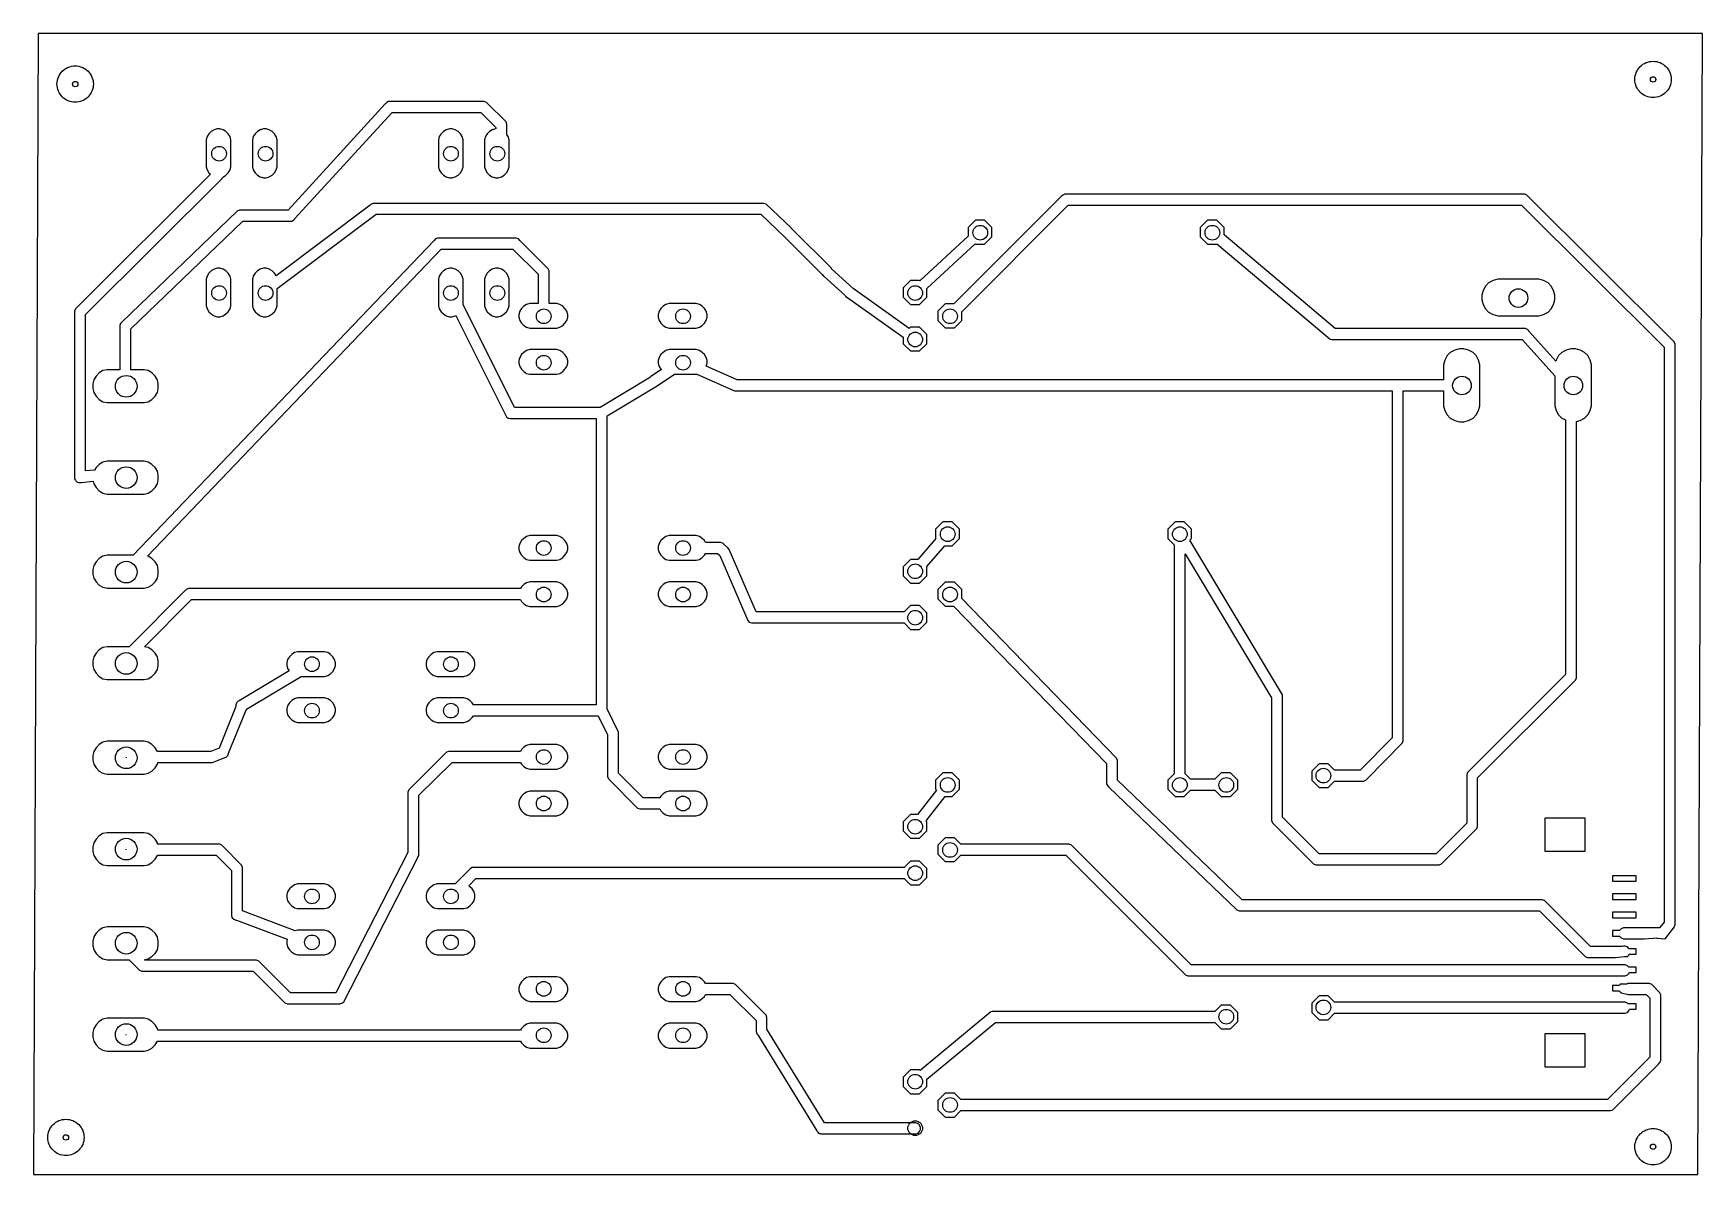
# Model space of a CAD drawing. Extents: x 0.23 to 3.83, y -3 to -0.54.
import ezdxf

# ---------------------------------------------------------------- set-up
doc = ezdxf.new("R2010")
doc.units = 0
doc.header["$LTSCALE"] = 100
doc.layers.add('LAYER_1', color=1, linetype='CONTINUOUS')
doc.layers.add('LAYER_2', color=7, linetype='CONTINUOUS')

msp = doc.modelspace()

# ---------------------------------------------------------------- linework, layer by layer
at = {"layer": 'LAYER_1', "color": 7}
msp.add_lwpolyline([(0.234427, -3.000424), (3.819427, -3.000424), (3.829427, -0.542924), (0.244427, -0.542924), (0.234427, -3.000424)], close=True, dxfattribs=at)
for points in [[(3.683594, -0.642091, -0.199588), (3.695066, -0.614396, -0.199589), (3.722761, -0.602924)], [(3.722761, -0.602924, -0.199589), (3.750456, -0.614396, -0.199588), (3.761927, -0.642091)], [(0.285261, -0.652091, -0.199588), (0.296732, -0.624396, -0.199589), (0.324427, -0.612924)], [(0.318594, -0.652091, -0.199588), (0.320302, -0.647966, -0.199589), (0.324427, -0.646258)], [(0.318594, -0.652091, -0.199588), (0.320302, -0.647966, -0.199589), (0.324427, -0.646258)], [(0.324427, -0.612924, -0.199589), (0.352122, -0.624396, -0.199589), (0.363594, -0.652091)], [(0.324427, -0.646258, -0.199589), (0.328552, -0.647966, -0.199589), (0.330261, -0.652091)], [(0.324427, -0.646258, -0.199589), (0.328552, -0.647966, -0.199589), (0.330261, -0.652091)], [(3.722761, -0.681258, -0.199589), (3.695066, -0.669786, -0.199588), (3.683594, -0.642091)], [(3.716927, -0.642091, -0.199589), (3.718636, -0.637966, -0.199588), (3.722761, -0.636258)], [(3.716927, -0.642091, -0.199589), (3.718636, -0.637966, -0.199588), (3.722761, -0.636258)], [(3.722761, -0.647924, -0.199587), (3.718636, -0.646216, -0.19959), (3.716927, -0.642091)], [(3.722761, -0.647924, -0.199587), (3.718636, -0.646216, -0.19959), (3.716927, -0.642091)], [(3.722761, -0.636258, -0.199588), (3.726885, -0.637966, -0.199589), (3.728594, -0.642091)], [(3.722761, -0.636258, -0.199588), (3.726885, -0.637966, -0.199589), (3.728594, -0.642091)], [(3.728594, -0.642091, -0.19959), (3.726885, -0.646216, -0.199587), (3.722761, -0.647924)], [(3.728594, -0.642091, -0.19959), (3.726885, -0.646216, -0.199587), (3.722761, -0.647924)], [(3.761927, -0.642091, -0.199588), (3.750456, -0.669786, -0.199589), (3.722761, -0.681258)], [(0.324427, -0.691258, -0.199589), (0.296732, -0.679786, -0.199589), (0.285261, -0.652091)], [(0.324427, -0.657924, -0.199589), (0.320302, -0.656216, -0.199589), (0.318594, -0.652091)], [(0.324427, -0.657924, -0.199589), (0.320302, -0.656216, -0.199589), (0.318594, -0.652091)], [(0.330261, -0.652091, -0.199589), (0.328552, -0.656216, -0.199588), (0.324427, -0.657924)], [(0.363594, -0.652091, -0.199589), (0.352122, -0.679786, -0.199588), (0.324427, -0.691258)], [(0.330261, -0.652091, -0.199589), (0.328552, -0.656216, -0.199588), (0.324427, -0.657924)], [(0.618594, -0.802091, -0.199588), (0.623231, -0.790895, -0.199589), (0.634427, -0.786258)], [(0.634427, -0.786258, -0.199589), (0.645623, -0.790895, -0.199589), (0.650261, -0.802091)], [(0.718594, -0.802091, -0.199588), (0.723231, -0.790895, -0.199589), (0.734427, -0.786258)], [(0.734427, -0.786258, -0.199589), (0.745623, -0.790895, -0.199589), (0.750261, -0.802091)], [(1.117761, -0.802091, -0.199589), (1.122398, -0.790895, -0.199589), (1.133594, -0.786258)], [(1.133594, -0.786258, -0.199589), (1.14479, -0.790895, -0.199588), (1.149427, -0.802091)], [(1.217761, -0.802091, -0.199589), (1.222398, -0.790895, -0.199589), (1.233594, -0.786258)], [(1.233594, -0.786258, -0.199589), (1.24479, -0.790895, -0.199588), (1.249427, -0.802091)], [(0.634427, -0.817924, -0.199589), (0.623231, -0.813287, -0.199589), (0.618594, -0.802091)], [(0.650261, -0.802091, -0.199589), (0.645623, -0.813287, -0.199588), (0.634427, -0.817924)], [(0.734427, -0.817924, -0.199589), (0.723231, -0.813287, -0.199589), (0.718594, -0.802091)], [(0.750261, -0.802091, -0.199589), (0.745623, -0.813287, -0.199588), (0.734427, -0.817924)], [(1.133594, -0.817924, -0.199588), (1.122398, -0.813287, -0.199589), (1.117761, -0.802091)], [(1.149427, -0.802091, -0.199589), (1.14479, -0.813287, -0.199589), (1.133594, -0.817924)], [(1.233594, -0.817924, -0.199588), (1.222398, -0.813287, -0.199589), (1.217761, -0.802091)], [(1.249427, -0.802091, -0.199589), (1.24479, -0.813287, -0.199589), (1.233594, -0.817924)], [(2.257761, -0.972091, -0.199589), (2.262398, -0.960895, -0.199589), (2.273594, -0.956258)], [(2.273594, -0.956258, -0.199589), (2.28479, -0.960895, -0.199588), (2.289427, -0.972091)], [(2.757761, -0.972091, -0.199589), (2.762398, -0.960895, -0.199589), (2.773594, -0.956258)], [(2.773594, -0.956258, -0.199589), (2.78479, -0.960895, -0.199588), (2.789427, -0.972091)], [(2.273594, -0.987924, -0.199588), (2.262398, -0.983287, -0.199589), (2.257761, -0.972091)], [(2.289427, -0.972091, -0.199589), (2.28479, -0.983287, -0.199589), (2.273594, -0.987924)], [(2.773594, -0.987924, -0.199588), (2.762398, -0.983287, -0.199589), (2.757761, -0.972091)], [(2.789427, -0.972091, -0.199589), (2.78479, -0.983287, -0.199589), (2.773594, -0.987924)], [(0.618594, -1.102091, -0.199588), (0.623231, -1.090895, -0.199589), (0.634427, -1.086258)], [(0.634427, -1.117924, -0.199589), (0.623231, -1.113287, -0.199589), (0.618594, -1.102091)], [(0.634427, -1.086258, -0.199589), (0.645623, -1.090895, -0.199589), (0.650261, -1.102091)], [(0.650261, -1.102091, -0.199589), (0.645623, -1.113287, -0.199588), (0.634427, -1.117924)], [(0.718594, -1.102091, -0.199588), (0.723231, -1.090895, -0.199589), (0.734427, -1.086258)], [(0.734427, -1.117924, -0.199589), (0.723231, -1.113287, -0.199589), (0.718594, -1.102091)], [(0.734427, -1.086258, -0.199589), (0.745623, -1.090895, -0.199589), (0.750261, -1.102091)], [(0.750261, -1.102091, -0.199589), (0.745623, -1.113287, -0.199588), (0.734427, -1.117924)], [(1.117761, -1.102091, -0.199589), (1.122398, -1.090895, -0.199589), (1.133594, -1.086258)], [(1.133594, -1.117924, -0.199588), (1.122398, -1.113287, -0.199589), (1.117761, -1.102091)], [(1.133594, -1.086258, -0.199589), (1.14479, -1.090895, -0.199588), (1.149427, -1.102091)], [(1.149427, -1.102091, -0.199589), (1.14479, -1.113287, -0.199589), (1.133594, -1.117924)], [(1.217761, -1.102091, -0.199589), (1.222398, -1.090895, -0.199589), (1.233594, -1.086258)], [(1.233594, -1.117924, -0.199588), (1.222398, -1.113287, -0.199589), (1.217761, -1.102091)], [(1.233594, -1.086258, -0.199589), (1.24479, -1.090895, -0.199588), (1.249427, -1.102091)], [(1.249427, -1.102091, -0.199589), (1.24479, -1.113287, -0.199589), (1.233594, -1.117924)], [(2.117761, -1.102091, -0.199589), (2.122398, -1.090895, -0.199589), (2.133594, -1.086258)], [(2.133594, -1.117924, -0.199588), (2.122398, -1.113287, -0.199589), (2.117761, -1.102091)], [(2.133594, -1.086258, -0.199589), (2.14479, -1.090895, -0.199588), (2.149427, -1.102091)], [(2.149427, -1.102091, -0.199589), (2.14479, -1.113287, -0.199589), (2.133594, -1.117924)], [(3.412761, -1.112924, -0.199589), (3.418618, -1.098782, -0.199589), (3.432761, -1.092924)], [(3.432761, -1.132924, -0.199589), (3.418618, -1.127066, -0.199589), (3.412761, -1.112924)], [(3.432761, -1.092924, -0.199589), (3.446903, -1.098782, -0.199589), (3.452761, -1.112924)], [(3.452761, -1.112924, -0.199589), (3.446903, -1.127066, -0.199589), (3.432761, -1.132924)], [(1.317761, -1.152091, -0.199589), (1.322398, -1.140895, -0.199589), (1.333594, -1.136258)], [(1.333594, -1.136258, -0.199589), (1.34479, -1.140895, -0.199588), (1.349427, -1.152091)], [(1.617761, -1.152091, -0.199589), (1.622398, -1.140895, -0.199589), (1.633594, -1.136258)], [(1.633594, -1.136258, -0.199589), (1.64479, -1.140895, -0.199588), (1.649427, -1.152091)], [(2.192761, -1.152091, -0.199589), (2.197398, -1.140895, -0.199589), (2.208594, -1.136258)], [(2.208594, -1.136258, -0.199589), (2.21979, -1.140895, -0.199588), (2.224427, -1.152091)], [(1.333594, -1.167924, -0.199588), (1.322398, -1.163287, -0.199589), (1.317761, -1.152091)], [(1.349427, -1.152091, -0.199589), (1.34479, -1.163287, -0.199589), (1.333594, -1.167924)], [(1.633594, -1.167924, -0.199588), (1.622398, -1.163287, -0.199589), (1.617761, -1.152091)], [(1.649427, -1.152091, -0.199589), (1.64479, -1.163287, -0.199589), (1.633594, -1.167924)], [(2.117761, -1.202091, -0.199589), (2.122398, -1.190895, -0.199589), (2.133594, -1.186258)], [(2.133594, -1.186258, -0.199589), (2.14479, -1.190895, -0.199588), (2.149427, -1.202091)], [(2.208594, -1.167924, -0.199588), (2.197398, -1.163287, -0.199589), (2.192761, -1.152091)], [(2.224427, -1.152091, -0.199589), (2.21979, -1.163287, -0.199589), (2.208594, -1.167924)], [(2.133594, -1.217924, -0.199588), (2.122398, -1.213287, -0.199589), (2.117761, -1.202091)], [(2.149427, -1.202091, -0.199589), (2.14479, -1.213287, -0.199589), (2.133594, -1.217924)], [(1.317761, -1.252091, -0.199589), (1.322398, -1.240895, -0.199589), (1.333594, -1.236258)], [(1.333594, -1.267924, -0.199588), (1.322398, -1.263287, -0.199589), (1.317761, -1.252091)], [(1.333594, -1.236258, -0.199589), (1.34479, -1.240895, -0.199588), (1.349427, -1.252091)], [(1.349427, -1.252091, -0.199589), (1.34479, -1.263287, -0.199589), (1.333594, -1.267924)], [(1.617761, -1.252091, -0.199589), (1.622398, -1.240895, -0.199589), (1.633594, -1.236258)], [(1.633594, -1.267924, -0.199588), (1.622398, -1.263287, -0.199589), (1.617761, -1.252091)], [(1.633594, -1.236258, -0.199589), (1.64479, -1.240895, -0.199588), (1.649427, -1.252091)], [(1.649427, -1.252091, -0.199589), (1.64479, -1.263287, -0.199589), (1.633594, -1.267924)], [(0.411094, -1.302924, -0.199589), (0.417928, -1.286425, -0.199589), (0.434427, -1.279591)], [(0.434427, -1.279591, -0.199589), (0.450926, -1.286425, -0.199589), (0.457761, -1.302924)], [(3.291094, -1.301258, -0.199589), (3.296952, -1.287115, -0.199589), (3.311094, -1.281258)], [(3.311094, -1.281258, -0.199589), (3.325236, -1.287115, -0.199589), (3.331094, -1.301258)], [(3.531094, -1.301258, -0.199589), (3.536952, -1.287115, -0.199589), (3.551094, -1.281258)], [(3.551094, -1.281258, -0.199589), (3.565236, -1.287115, -0.199589), (3.571094, -1.301258)], [(0.434427, -1.326258, -0.199589), (0.417928, -1.319423, -0.199589), (0.411094, -1.302924)], [(0.457761, -1.302924, -0.199589), (0.450926, -1.319423, -0.199589), (0.434427, -1.326258)], [(3.311094, -1.321258, -0.199589), (3.296952, -1.3154, -0.199589), (3.291094, -1.301258)], [(3.331094, -1.301258, -0.199589), (3.325236, -1.3154, -0.199589), (3.311094, -1.321258)], [(3.551094, -1.321258, -0.199589), (3.536952, -1.3154, -0.199589), (3.531094, -1.301258)], [(3.571094, -1.301258, -0.199589), (3.565236, -1.3154, -0.199589), (3.551094, -1.321258)], [(0.411094, -1.499591, -0.199589), (0.417928, -1.483092, -0.199589), (0.434427, -1.476258)], [(0.434427, -1.522924, -0.199589), (0.417928, -1.51609, -0.199589), (0.411094, -1.499591)], [(0.434427, -1.476258, -0.199589), (0.450926, -1.483092, -0.199589), (0.457761, -1.499591)], [(0.457761, -1.499591, -0.199589), (0.450926, -1.51609, -0.199589), (0.434427, -1.522924)], [(2.187761, -1.621258, -0.199588), (2.192398, -1.610062, -0.199589), (2.203594, -1.605424)], [(2.203594, -1.605424, -0.199589), (2.21479, -1.610062, -0.199588), (2.219427, -1.621258)], [(2.687761, -1.621258, -0.199588), (2.692398, -1.610062, -0.199589), (2.703594, -1.605424)], [(2.703594, -1.605424, -0.199589), (2.71479, -1.610062, -0.199588), (2.719427, -1.621258)], [(1.317761, -1.651258, -0.199588), (1.322398, -1.640062, -0.199589), (1.333594, -1.635424)], [(1.333594, -1.667091, -0.199589), (1.322398, -1.662453, -0.199588), (1.317761, -1.651258)], [(1.333594, -1.635424, -0.199589), (1.34479, -1.640062, -0.199588), (1.349427, -1.651258)], [(1.349427, -1.651258, -0.199588), (1.34479, -1.662453, -0.199589), (1.333594, -1.667091)], [(1.617761, -1.651258, -0.199588), (1.622398, -1.640062, -0.199589), (1.633594, -1.635424)], [(1.633594, -1.667091, -0.199589), (1.622398, -1.662453, -0.199588), (1.617761, -1.651258)], [(1.633594, -1.635424, -0.199589), (1.64479, -1.640062, -0.199588), (1.649427, -1.651258)], [(1.649427, -1.651258, -0.199588), (1.64479, -1.662453, -0.199589), (1.633594, -1.667091)], [(2.203594, -1.637091, -0.199589), (2.192398, -1.632453, -0.199588), (2.187761, -1.621258)], [(2.219427, -1.621258, -0.199588), (2.21479, -1.632453, -0.199589), (2.203594, -1.637091)], [(2.703594, -1.637091, -0.199589), (2.692398, -1.632453, -0.199588), (2.687761, -1.621258)], [(2.719427, -1.621258, -0.199588), (2.71479, -1.632453, -0.199589), (2.703594, -1.637091)], [(0.411094, -1.702924, -0.199589), (0.417928, -1.686425, -0.199589), (0.434427, -1.679591)], [(0.434427, -1.679591, -0.199589), (0.450926, -1.686425, -0.199589), (0.457761, -1.702924)], [(2.117761, -1.701258, -0.199588), (2.122398, -1.690062, -0.199589), (2.133594, -1.685424)], [(2.133594, -1.685424, -0.199589), (2.14479, -1.690062, -0.199588), (2.149427, -1.701258)], [(0.434427, -1.726258, -0.199589), (0.417928, -1.719423, -0.199589), (0.411094, -1.702924)], [(0.457761, -1.702924, -0.199589), (0.450926, -1.719423, -0.199589), (0.434427, -1.726258)], [(2.133594, -1.717091, -0.199589), (2.122398, -1.712453, -0.199588), (2.117761, -1.701258)], [(2.149427, -1.701258, -0.199588), (2.14479, -1.712453, -0.199589), (2.133594, -1.717091)], [(1.317761, -1.751258, -0.199588), (1.322398, -1.740062, -0.199589), (1.333594, -1.735424)], [(1.333594, -1.767091, -0.199589), (1.322398, -1.762453, -0.199588), (1.317761, -1.751258)], [(1.333594, -1.735424, -0.199589), (1.34479, -1.740062, -0.199588), (1.349427, -1.751258)], [(1.349427, -1.751258, -0.199588), (1.34479, -1.762453, -0.199589), (1.333594, -1.767091)], [(1.617761, -1.751258, -0.199588), (1.622398, -1.740062, -0.199589), (1.633594, -1.735424)], [(1.633594, -1.767091, -0.199589), (1.622398, -1.762453, -0.199588), (1.617761, -1.751258)], [(1.633594, -1.735424, -0.199589), (1.64479, -1.740062, -0.199588), (1.649427, -1.751258)], [(1.649427, -1.751258, -0.199588), (1.64479, -1.762453, -0.199589), (1.633594, -1.767091)], [(2.192761, -1.751258, -0.199588), (2.197398, -1.740062, -0.199589), (2.208594, -1.735424)], [(2.208594, -1.767091, -0.199589), (2.197398, -1.762453, -0.199588), (2.192761, -1.751258)], [(2.208594, -1.735424, -0.199589), (2.21979, -1.740062, -0.199588), (2.224427, -1.751258)], [(2.224427, -1.751258, -0.199588), (2.21979, -1.762453, -0.199589), (2.208594, -1.767091)], [(2.117761, -1.801258, -0.199588), (2.122398, -1.790062, -0.199589), (2.133594, -1.785424)], [(2.133594, -1.785424, -0.199589), (2.14479, -1.790062, -0.199588), (2.149427, -1.801258)], [(2.133594, -1.817091, -0.199589), (2.122398, -1.812453, -0.199588), (2.117761, -1.801258)], [(2.149427, -1.801258, -0.199588), (2.14479, -1.812453, -0.199589), (2.133594, -1.817091)], [(0.411094, -1.899591, -0.199589), (0.417928, -1.883092, -0.199589), (0.434427, -1.876258)], [(0.434427, -1.922924, -0.199589), (0.417928, -1.91609, -0.199589), (0.411094, -1.899591)], [(0.434427, -1.876258, -0.199589), (0.450926, -1.883092, -0.199589), (0.457761, -1.899591)], [(0.457761, -1.899591, -0.199589), (0.450926, -1.91609, -0.199589), (0.434427, -1.922924)], [(0.818594, -1.901258, -0.199588), (0.823231, -1.890062, -0.199589), (0.834427, -1.885424)], [(0.834427, -1.917091, -0.199589), (0.823231, -1.912453, -0.199588), (0.818594, -1.901258)], [(0.834427, -1.885424, -0.199589), (0.845623, -1.890062, -0.199588), (0.850261, -1.901258)], [(0.850261, -1.901258, -0.199588), (0.845623, -1.912453, -0.199589), (0.834427, -1.917091)], [(1.117761, -1.901258, -0.199588), (1.122398, -1.890062, -0.199589), (1.133594, -1.885424)], [(1.133594, -1.917091, -0.199589), (1.122398, -1.912453, -0.199588), (1.117761, -1.901258)], [(1.133594, -1.885424, -0.199589), (1.14479, -1.890062, -0.199588), (1.149427, -1.901258)], [(1.149427, -1.901258, -0.199588), (1.14479, -1.912453, -0.199589), (1.133594, -1.917091)], [(0.818594, -2.001258, -0.199588), (0.823231, -1.990062, -0.199589), (0.834427, -1.985424)], [(0.834427, -2.017091, -0.199589), (0.823231, -2.012453, -0.199588), (0.818594, -2.001258)], [(0.834427, -1.985424, -0.199589), (0.845623, -1.990062, -0.199588), (0.850261, -2.001258)], [(0.850261, -2.001258, -0.199588), (0.845623, -2.012453, -0.199589), (0.834427, -2.017091)], [(1.117761, -2.001258, -0.199588), (1.122398, -1.990062, -0.199589), (1.133594, -1.985424)], [(1.133594, -2.017091, -0.199589), (1.122398, -2.012453, -0.199588), (1.117761, -2.001258)], [(1.133594, -1.985424, -0.199589), (1.14479, -1.990062, -0.199588), (1.149427, -2.001258)], [(1.149427, -2.001258, -0.199588), (1.14479, -2.012453, -0.199589), (1.133594, -2.017091)], [(0.411094, -2.102924, -0.199589), (0.417928, -2.086425, -0.199589), (0.434427, -2.079591)], [(0.434427, -2.079591, -0.199589), (0.450926, -2.086425, -0.199589), (0.457761, -2.102924)], [(0.434427, -2.126258, -0.199589), (0.417928, -2.119423, -0.199589), (0.411094, -2.102924)], [(0.457761, -2.102924, -0.199589), (0.450926, -2.119423, -0.199589), (0.434427, -2.126258)], [(1.317761, -2.101258, -0.199588), (1.322398, -2.090062, -0.199589), (1.333594, -2.085424)], [(1.333594, -2.117091, -0.199589), (1.322398, -2.112453, -0.199588), (1.317761, -2.101258)], [(1.333594, -2.085424, -0.199589), (1.34479, -2.090062, -0.199588), (1.349427, -2.101258)], [(1.349427, -2.101258, -0.199588), (1.34479, -2.112453, -0.199589), (1.333594, -2.117091)], [(1.617761, -2.101258, -0.199588), (1.622398, -2.090062, -0.199589), (1.633594, -2.085424)], [(1.633594, -2.117091, -0.199589), (1.622398, -2.112453, -0.199588), (1.617761, -2.101258)], [(1.633594, -2.085424, -0.199589), (1.64479, -2.090062, -0.199588), (1.649427, -2.101258)], [(1.649427, -2.101258, -0.199588), (1.64479, -2.112453, -0.199589), (1.633594, -2.117091)], [(2.187761, -2.161258, -0.199588), (2.192398, -2.150062, -0.199589), (2.203594, -2.145424)], [(2.203594, -2.145424, -0.199589), (2.21479, -2.150062, -0.199588), (2.219427, -2.161258)], [(2.687761, -2.161258, -0.199588), (2.692398, -2.150062, -0.199589), (2.703594, -2.145424)], [(2.703594, -2.145424, -0.199589), (2.71479, -2.150062, -0.199588), (2.719427, -2.161258)], [(2.787761, -2.161258, -0.199588), (2.792398, -2.150062, -0.199589), (2.803594, -2.145424)], [(2.803594, -2.145424, -0.199589), (2.81479, -2.150062, -0.199588), (2.819427, -2.161258)], [(2.996927, -2.141258, -0.199588), (3.001565, -2.130062, -0.199588), (3.012761, -2.125424)], [(3.012761, -2.157091, -0.199588), (3.001565, -2.152453, -0.199588), (2.996927, -2.141258)], [(3.012761, -2.125424, -0.199588), (3.023956, -2.130062, -0.199588), (3.028594, -2.141258)], [(3.028594, -2.141258, -0.199588), (3.023956, -2.152453, -0.199588), (3.012761, -2.157091)], [(1.317761, -2.201258, -0.199588), (1.322398, -2.190062, -0.199589), (1.333594, -2.185424)], [(1.333594, -2.185424, -0.199589), (1.34479, -2.190062, -0.199588), (1.349427, -2.201258)], [(1.617761, -2.201258, -0.199588), (1.622398, -2.190062, -0.199589), (1.633594, -2.185424)], [(1.633594, -2.185424, -0.199589), (1.64479, -2.190062, -0.199588), (1.649427, -2.201258)], [(2.203594, -2.177091, -0.199589), (2.192398, -2.172453, -0.199588), (2.187761, -2.161258)], [(2.219427, -2.161258, -0.199588), (2.21479, -2.172453, -0.199589), (2.203594, -2.177091)], [(2.703594, -2.177091, -0.199589), (2.692398, -2.172453, -0.199588), (2.687761, -2.161258)], [(2.719427, -2.161258, -0.199588), (2.71479, -2.172453, -0.199589), (2.703594, -2.177091)], [(2.803594, -2.177091, -0.199589), (2.792398, -2.172453, -0.199588), (2.787761, -2.161258)], [(2.819427, -2.161258, -0.199588), (2.81479, -2.172453, -0.199589), (2.803594, -2.177091)], [(1.333594, -2.217091, -0.199589), (1.322398, -2.212453, -0.199588), (1.317761, -2.201258)], [(1.349427, -2.201258, -0.199588), (1.34479, -2.212453, -0.199589), (1.333594, -2.217091)], [(1.633594, -2.217091, -0.199589), (1.622398, -2.212453, -0.199588), (1.617761, -2.201258)], [(1.649427, -2.201258, -0.199588), (1.64479, -2.212453, -0.199589), (1.633594, -2.217091)], [(2.117761, -2.251258, -0.199588), (2.122398, -2.240062, -0.199589), (2.133594, -2.235424)], [(2.133594, -2.267091, -0.199589), (2.122398, -2.262453, -0.199588), (2.117761, -2.251258)], [(2.133594, -2.235424, -0.199589), (2.14479, -2.240062, -0.199588), (2.149427, -2.251258)], [(2.149427, -2.251258, -0.199588), (2.14479, -2.262453, -0.199589), (2.133594, -2.267091)], [(0.411094, -2.299591, -0.199589), (0.417928, -2.283092, -0.199589), (0.434427, -2.276258)], [(0.434427, -2.322924, -0.199589), (0.417928, -2.31609, -0.199589), (0.411094, -2.299591)], [(0.434427, -2.276258, -0.199589), (0.450926, -2.283092, -0.199589), (0.457761, -2.299591)], [(0.457761, -2.299591, -0.199589), (0.450926, -2.31609, -0.199589), (0.434427, -2.322924)], [(2.192761, -2.301258, -0.199588), (2.197398, -2.290062, -0.199589), (2.208594, -2.285424)], [(2.208594, -2.285424, -0.199589), (2.21979, -2.290062, -0.199588), (2.224427, -2.301258)], [(2.117761, -2.351258, -0.199588), (2.122398, -2.340062, -0.199589), (2.133594, -2.335424)], [(2.133594, -2.335424, -0.199589), (2.14479, -2.340062, -0.199588), (2.149427, -2.351258)], [(2.208594, -2.317091, -0.199589), (2.197398, -2.312453, -0.199588), (2.192761, -2.301258)], [(2.224427, -2.301258, -0.199588), (2.21979, -2.312453, -0.199589), (2.208594, -2.317091)], [(2.133594, -2.367091, -0.199589), (2.122398, -2.362453, -0.199588), (2.117761, -2.351258)], [(2.149427, -2.351258, -0.199588), (2.14479, -2.362453, -0.199589), (2.133594, -2.367091)], [(0.818594, -2.401258, -0.199588), (0.823231, -2.390062, -0.199589), (0.834427, -2.385424)], [(0.834427, -2.417091, -0.199589), (0.823231, -2.412453, -0.199588), (0.818594, -2.401258)], [(0.834427, -2.385424, -0.199589), (0.845623, -2.390062, -0.199588), (0.850261, -2.401258)], [(0.850261, -2.401258, -0.199588), (0.845623, -2.412453, -0.199589), (0.834427, -2.417091)], [(1.117761, -2.401258, -0.199588), (1.122398, -2.390062, -0.199589), (1.133594, -2.385424)], [(1.133594, -2.417091, -0.199589), (1.122398, -2.412453, -0.199588), (1.117761, -2.401258)], [(1.133594, -2.385424, -0.199589), (1.14479, -2.390062, -0.199588), (1.149427, -2.401258)], [(1.149427, -2.401258, -0.199588), (1.14479, -2.412453, -0.199589), (1.133594, -2.417091)], [(0.411094, -2.502091, -0.199589), (0.417928, -2.485592, -0.199589), (0.434427, -2.478758)], [(0.434427, -2.478758, -0.199589), (0.450926, -2.485592, -0.199589), (0.457761, -2.502091)], [(0.434427, -2.525424, -0.199589), (0.417928, -2.51859, -0.199589), (0.411094, -2.502091)], [(0.457761, -2.502091, -0.199589), (0.450926, -2.51859, -0.199589), (0.434427, -2.525424)], [(0.818594, -2.500424, -0.199589), (0.823231, -2.489228, -0.199589), (0.834427, -2.484591)], [(0.834427, -2.516258, -0.199589), (0.823231, -2.51162, -0.199588), (0.818594, -2.500424)], [(0.834427, -2.484591, -0.199588), (0.845623, -2.489228, -0.199589), (0.850261, -2.500424)], [(0.850261, -2.500424, -0.199589), (0.845623, -2.51162, -0.199589), (0.834427, -2.516258)], [(1.117761, -2.500424, -0.199589), (1.122398, -2.489228, -0.199588), (1.133594, -2.484591)], [(1.133594, -2.516258, -0.199589), (1.122398, -2.51162, -0.199589), (1.117761, -2.500424)], [(1.133594, -2.484591, -0.199589), (1.14479, -2.489228, -0.199589), (1.149427, -2.500424)], [(1.149427, -2.500424, -0.199588), (1.14479, -2.51162, -0.199589), (1.133594, -2.516258)], [(1.317761, -2.600424, -0.199589), (1.322398, -2.589228, -0.199588), (1.333594, -2.584591)], [(1.333594, -2.584591, -0.199589), (1.34479, -2.589228, -0.199589), (1.349427, -2.600424)], [(1.617761, -2.600424, -0.199589), (1.622398, -2.589228, -0.199588), (1.633594, -2.584591)], [(1.633594, -2.584591, -0.199589), (1.64479, -2.589228, -0.199589), (1.649427, -2.600424)], [(1.333594, -2.616258, -0.199589), (1.322398, -2.61162, -0.199589), (1.317761, -2.600424)], [(1.349427, -2.600424, -0.199588), (1.34479, -2.61162, -0.199589), (1.333594, -2.616258)], [(1.633594, -2.616258, -0.199589), (1.622398, -2.61162, -0.199589), (1.617761, -2.600424)], [(1.649427, -2.600424, -0.199588), (1.64479, -2.61162, -0.199589), (1.633594, -2.616258)], [(2.787761, -2.660424, -0.199589), (2.792398, -2.649228, -0.199588), (2.803594, -2.644591)], [(2.803594, -2.644591, -0.199589), (2.81479, -2.649228, -0.199589), (2.819427, -2.660424)], [(2.996927, -2.640424, -0.199589), (3.001565, -2.629228, -0.199588), (3.012761, -2.624591)], [(3.012761, -2.656258, -0.199588), (3.001565, -2.65162, -0.199589), (2.996927, -2.640424)], [(3.012761, -2.624591, -0.199588), (3.023956, -2.629228, -0.199589), (3.028594, -2.640424)], [(3.028594, -2.640424, -0.199589), (3.023956, -2.65162, -0.199588), (3.012761, -2.656258)], [(0.411094, -2.698758, -0.199588), (0.417928, -2.682258, -0.199589), (0.434427, -2.675424)], [(0.434427, -2.675424, -0.199589), (0.450926, -2.682258, -0.199588), (0.457761, -2.698758)], [(1.317761, -2.700424, -0.199589), (1.322398, -2.689228, -0.199588), (1.333594, -2.684591)], [(1.333594, -2.684591, -0.199589), (1.34479, -2.689228, -0.199589), (1.349427, -2.700424)], [(1.617761, -2.700424, -0.199589), (1.622398, -2.689228, -0.199588), (1.633594, -2.684591)], [(1.633594, -2.684591, -0.199589), (1.64479, -2.689228, -0.199589), (1.649427, -2.700424)], [(2.803594, -2.676258, -0.199589), (2.792398, -2.67162, -0.199589), (2.787761, -2.660424)], [(2.819427, -2.660424, -0.199588), (2.81479, -2.67162, -0.199589), (2.803594, -2.676258)], [(0.434427, -2.722091, -0.199589), (0.417928, -2.715257, -0.199588), (0.411094, -2.698758)], [(0.457761, -2.698758, -0.199588), (0.450926, -2.715257, -0.199589), (0.434427, -2.722091)], [(1.333594, -2.716258, -0.199589), (1.322398, -2.71162, -0.199589), (1.317761, -2.700424)], [(1.349427, -2.700424, -0.199588), (1.34479, -2.71162, -0.199589), (1.333594, -2.716258)], [(1.633594, -2.716258, -0.199589), (1.622398, -2.71162, -0.199589), (1.617761, -2.700424)], [(1.649427, -2.700424, -0.199588), (1.64479, -2.71162, -0.199589), (1.633594, -2.716258)], [(2.117761, -2.800424, -0.199589), (2.122398, -2.789228, -0.199588), (2.133594, -2.784591)], [(2.133594, -2.816258, -0.199589), (2.122398, -2.81162, -0.199589), (2.117761, -2.800424)], [(2.133594, -2.784591, -0.199589), (2.14479, -2.789228, -0.199589), (2.149427, -2.800424)], [(2.149427, -2.800424, -0.199588), (2.14479, -2.81162, -0.199589), (2.133594, -2.816258)], [(2.192761, -2.850424, -0.199589), (2.197398, -2.839228, -0.199588), (2.208594, -2.834591)], [(2.208594, -2.834591, -0.199589), (2.21979, -2.839228, -0.199589), (2.224427, -2.850424)], [(2.208594, -2.866258, -0.199589), (2.197398, -2.86162, -0.199589), (2.192761, -2.850424)], [(2.224427, -2.850424, -0.199588), (2.21979, -2.86162, -0.199589), (2.208594, -2.866258)], [(0.265261, -2.920424, -0.199589), (0.276732, -2.892729, -0.199589), (0.304427, -2.881258)], [(0.304427, -2.881258, -0.199588), (0.332122, -2.892729, -0.199589), (0.343594, -2.920424)], [(2.117761, -2.900424, -0.199589), (2.122398, -2.889228, -0.199588), (2.133594, -2.884591)], [(2.133594, -2.916258, -0.199589), (2.122398, -2.91162, -0.199589), (2.117761, -2.900424)], [(2.133594, -2.884591, -0.199589), (2.14479, -2.889228, -0.199589), (2.149427, -2.900424)], [(2.149427, -2.900424, -0.199588), (2.14479, -2.91162, -0.199589), (2.133594, -2.916258)], [(3.683594, -2.940424, -0.199588), (3.695066, -2.912729, -0.199589), (3.722761, -2.901258)], [(3.722761, -2.901258, -0.199589), (3.750456, -2.912729, -0.199588), (3.761927, -2.940424)], [(0.304427, -2.959591, -0.199589), (0.276732, -2.948119, -0.199588), (0.265261, -2.920424)], [(0.298594, -2.920424, -0.199589), (0.300302, -2.916299, -0.199589), (0.304427, -2.914591)], [(0.298594, -2.920424, -0.199589), (0.300302, -2.916299, -0.199589), (0.304427, -2.914591)], [(0.304427, -2.926258, -0.199589), (0.300302, -2.924549, -0.199588), (0.298594, -2.920424)], [(0.304427, -2.926258, -0.199589), (0.300302, -2.924549, -0.199588), (0.298594, -2.920424)], [(0.304427, -2.914591, -0.199588), (0.308552, -2.916299, -0.199589), (0.310261, -2.920424)], [(0.304427, -2.914591, -0.199588), (0.308552, -2.916299, -0.199589), (0.310261, -2.920424)], [(0.310261, -2.920424, -0.199589), (0.308552, -2.924549, -0.199589), (0.304427, -2.926258)], [(0.310261, -2.920424, -0.199589), (0.308552, -2.924549, -0.199589), (0.304427, -2.926258)], [(0.343594, -2.920424, -0.199589), (0.332122, -2.948119, -0.199589), (0.304427, -2.959591)], [(3.722761, -2.979591, -0.199589), (3.695066, -2.968119, -0.199588), (3.683594, -2.940424)], [(3.716927, -2.940424, -0.19959), (3.718636, -2.936299, -0.199587), (3.722761, -2.934591)], [(3.716927, -2.940424, -0.19959), (3.718636, -2.936299, -0.199587), (3.722761, -2.934591)], [(3.722761, -2.946258, -0.199588), (3.718636, -2.944549, -0.199589), (3.716927, -2.940424)], [(3.722761, -2.946258, -0.199588), (3.718636, -2.944549, -0.199589), (3.716927, -2.940424)], [(3.722761, -2.934591, -0.199587), (3.726885, -2.936299, -0.19959), (3.728594, -2.940424)], [(3.722761, -2.934591, -0.199587), (3.726885, -2.936299, -0.19959), (3.728594, -2.940424)], [(3.728594, -2.940424, -0.199589), (3.726885, -2.944549, -0.199588), (3.722761, -2.946258)], [(3.728594, -2.940424, -0.199589), (3.726885, -2.944549, -0.199588), (3.722761, -2.946258)], [(3.761927, -2.940424, -0.199588), (3.750456, -2.968119, -0.199589), (3.722761, -2.979591)]]:
    msp.add_lwpolyline(points, format="xyb", dxfattribs=at)
for points in [[(0.434427, -2.101258), (0.434427, -2.102924)], [(0.434427, -2.301258), (0.434427, -2.299591)], [(0.434427, -2.700424), (0.434427, -2.698758)]]:
    msp.add_lwpolyline(points, dxfattribs=at)
at = {"layer": 'LAYER_2', "color": 4}
for points in [[(0.420693, -1.267178), (0.393134, -1.267178), (0.384276, -1.269147), (0.376402, -1.274068), (0.369512, -1.280958), (0.364591, -1.288832), (0.362622, -1.29769), (0.362622, -1.307532), (0.364591, -1.316391), (0.369512, -1.324265), (0.376402, -1.331154), (0.384276, -1.336076), (0.393134, -1.338044), (0.472858, -1.338044), (0.481717, -1.336076), (0.489591, -1.331154), (0.49648, -1.324265), (0.501402, -1.316391), (0.50337, -1.307532), (0.50337, -1.29769), (0.501402, -1.288832), (0.49648, -1.280958), (0.489591, -1.274068), (0.481717, -1.269147), (0.472858, -1.267178), (0.444315, -1.267178), (0.444315, -1.178788), (0.685256, -0.947296), (0.78585, -0.947296), (0.789787, -0.947296), (0.790772, -0.947296), (0.794709, -0.945328), (0.797661, -0.942375), (0.797861, -0.941876), (1.006835, -0.713044), (1.198252, -0.713044), (1.230732, -0.745524), (1.230732, -0.748477), (1.229748, -0.748477), (1.222858, -0.750446), (1.216953, -0.754383), (1.212032, -0.759304), (1.208095, -0.765209), (1.206126, -0.772099), (1.206126, -0.83017), (1.208095, -0.83706), (1.212032, -0.842965), (1.216953, -0.847887), (1.222858, -0.851824), (1.229748, -0.853792), (1.235654, -0.853792), (1.242543, -0.851824), (1.248449, -0.847887), (1.25337, -0.842965), (1.257307, -0.83706), (1.259276, -0.83017), (1.259276, -0.772099), (1.257307, -0.765209), (1.254354, -0.76078), (1.254354, -0.742572), (1.254354, -0.738635), (1.252386, -0.733713), (1.249433, -0.730761), (1.213016, -0.694343), (1.210063, -0.691391), (1.205142, -0.689422), (1.201205, -0.689422), (1.004354, -0.689422), (1.000417, -0.689422), (0.999433, -0.689422), (0.995496, -0.691391), (0.992543, -0.694343), (0.992344, -0.694843), (0.783369, -0.923674), (0.683488, -0.923674), (0.678567, -0.923674), (0.673646, -0.925643), (0.425821, -1.163749), (0.425614, -1.163832), (0.422661, -1.166784), (0.420693, -1.170721), (0.420693, -1.171706), (0.420693, -1.175643), (0.420693, -1.267178)], [(0.36331, -1.507478), (0.364591, -1.513241), (0.369512, -1.521115), (0.376402, -1.528005), (0.384276, -1.532926), (0.393134, -1.534895), (0.472858, -1.534895), (0.481717, -1.532926), (0.489591, -1.528005), (0.49648, -1.521115), (0.501402, -1.513241), (0.50337, -1.504383), (0.50337, -1.49454), (0.501402, -1.485682), (0.49648, -1.477808), (0.489591, -1.470918), (0.481717, -1.465997), (0.472858, -1.464028), (0.393134, -1.464028), (0.384276, -1.465997), (0.376402, -1.470918), (0.369512, -1.477808), (0.366076, -1.483306), (0.346874, -1.485152), (0.346874, -1.1481), (0.640165, -0.855767), (0.640181, -0.855761), (0.643134, -0.852808), (0.643671, -0.851466), (0.649039, -0.847887), (0.653961, -0.842965), (0.657898, -0.83706), (0.659866, -0.83017), (0.659866, -0.772099), (0.657898, -0.765209), (0.653961, -0.759304), (0.649039, -0.754383), (0.643134, -0.750446), (0.636244, -0.748477), (0.630339, -0.748477), (0.623449, -0.750446), (0.617543, -0.754383), (0.612622, -0.759304), (0.608685, -0.765209), (0.606717, -0.772099), (0.606717, -0.83017), (0.608685, -0.83706), (0.612622, -0.842965), (0.61605, -0.846393), (0.328189, -1.133313), (0.328173, -1.13332), (0.325221, -1.136272), (0.323252, -1.141194), (0.323252, -1.145131), (0.323252, -1.497493), (0.323252, -1.500446), (0.323252, -1.502414), (0.324939, -1.504664), (0.325221, -1.505367), (0.326205, -1.506351), (0.328173, -1.50832), (0.329158, -1.509304), (0.33211, -1.509895), (0.333095, -1.510288), (0.334079, -1.510288), (0.337032, -1.510288), (0.337966, -1.509914), (0.36331, -1.507478)], [(0.759276, -0.83017), (0.759276, -0.772099), (0.757307, -0.765209), (0.75337, -0.759304), (0.748449, -0.754383), (0.742543, -0.750446), (0.735654, -0.748477), (0.729748, -0.748477), (0.722858, -0.750446), (0.716953, -0.754383), (0.712032, -0.759304), (0.708095, -0.765209), (0.706126, -0.772099), (0.706126, -0.83017), (0.708095, -0.83706), (0.712032, -0.842965), (0.716953, -0.847887), (0.722858, -0.851824), (0.729748, -0.853792), (0.735654, -0.853792), (0.742543, -0.851824), (0.748449, -0.847887), (0.75337, -0.842965), (0.757307, -0.83706), (0.759276, -0.83017)], [(1.159866, -0.83017), (1.159866, -0.772099), (1.157898, -0.765209), (1.153961, -0.759304), (1.149039, -0.754383), (1.143134, -0.750446), (1.136244, -0.748477), (1.130339, -0.748477), (1.123449, -0.750446), (1.117543, -0.754383), (1.112622, -0.759304), (1.108685, -0.765209), (1.106717, -0.772099), (1.106717, -0.83017), (1.108685, -0.83706), (1.112622, -0.842965), (1.117543, -0.847887), (1.123449, -0.851824), (1.130339, -0.853792), (1.136244, -0.853792), (1.143134, -0.851824), (1.149039, -0.847887), (1.153961, -0.842965), (1.157898, -0.83706), (1.159866, -0.83017)], [(2.216953, -1.125446), (2.198252, -1.125446), (2.182504, -1.141194), (2.182504, -1.160879), (2.198252, -1.176627), (2.217937, -1.176627), (2.233685, -1.160879), (2.233685, -1.142178), (2.463016, -0.912847), (3.439409, -0.912847), (3.74648, -1.218965), (3.74648, -2.457092), (3.736903, -2.46895), (3.658882, -2.46895), (3.653961, -2.470918), (3.651008, -2.473871), (3.650614, -2.474855), (3.63526, -2.474855), (3.63526, -2.486666), (3.650614, -2.486666), (3.651008, -2.48765), (3.653961, -2.490603), (3.658882, -2.492572), (3.704614, -2.492572), (3.730704, -2.490237), (3.731717, -2.491587), (3.748449, -2.492572), (3.769118, -2.466981), (3.769709, -2.464028), (3.770102, -2.463044), (3.770102, -2.46206), (3.770102, -2.457139), (3.770102, -1.215997), (3.770102, -1.21206), (3.768134, -1.207139), (3.765181, -1.204186), (3.765166, -1.20418), (3.451205, -0.891194), (3.446284, -0.889225), (3.442347, -0.889225), (2.460063, -0.889225), (2.456126, -0.889225), (2.451205, -0.891194), (2.448252, -0.894147), (2.216953, -1.125446)], [(2.107701, -1.197296), (2.107701, -1.211076), (2.123449, -1.226824), (2.143134, -1.226824), (2.158882, -1.211076), (2.158882, -1.191391), (2.143134, -1.175643), (2.123449, -1.175643), (2.120906, -1.178185), (2.000202, -1.091968), (1.953562, -1.049647), (1.953173, -1.048674), (1.869512, -0.965013), (1.866559, -0.96206), (1.866281, -0.961948), (1.812425, -0.910879), (1.807504, -0.90891), (1.802583, -0.90891), (0.972858, -0.90891), (0.967937, -0.90891), (0.966953, -0.90891), (0.965312, -0.909566), (0.964, -0.909895), (0.963436, -0.910317), (0.962032, -0.910879), (0.960079, -0.912831), (0.756992, -1.064934), (0.75337, -1.059501), (0.748449, -1.05458), (0.742543, -1.050643), (0.735654, -1.048674), (0.729748, -1.048674), (0.722858, -1.050643), (0.716953, -1.05458), (0.712032, -1.059501), (0.708095, -1.065406), (0.706126, -1.072296), (0.706126, -1.129383), (0.708095, -1.136272), (0.712032, -1.142178), (0.716953, -1.147099), (0.722858, -1.151036), (0.729748, -1.153005), (0.735654, -1.153005), (0.742543, -1.151036), (0.748449, -1.147099), (0.75337, -1.142178), (0.757307, -1.136272), (0.759276, -1.129383), (0.759276, -1.092245), (0.972523, -0.932532), (1.800883, -0.932532), (1.85278, -0.981745), (1.933488, -1.062454), (1.936441, -1.065406), (1.93698, -1.065622), (1.983035, -1.107412), (1.983685, -1.108713), (2.107701, -1.197296)], [(2.143393, -1.075508), (2.143134, -1.075249), (2.123449, -1.075249), (2.107701, -1.090997), (2.107701, -1.110682), (2.123449, -1.12643), (2.143134, -1.12643), (2.158882, -1.110682), (2.158882, -1.09248), (2.262953, -0.99625), (2.263213, -0.996509), (2.282898, -0.996509), (2.298646, -0.980761), (2.298646, -0.961076), (2.282898, -0.945328), (2.263213, -0.945328), (2.247465, -0.961076), (2.247465, -0.979278), (2.143393, -1.075508)], [(2.778961, -2.17269), (2.79274, -2.186469), (2.812425, -2.186469), (2.828173, -2.170721), (2.828173, -2.151036), (2.812425, -2.135288), (2.79274, -2.135288), (2.778961, -2.149068), (2.726795, -2.149068), (2.714984, -2.137257), (2.714984, -1.663832), (2.901008, -1.973871), (2.901008, -2.233713), (2.901008, -2.23765), (2.902976, -2.242572), (2.905929, -2.245524), (2.988606, -2.328202), (2.991559, -2.331154), (2.99648, -2.333123), (3.000417, -2.333123), (3.258291, -2.333123), (3.262228, -2.333123), (3.26715, -2.331154), (3.270102, -2.328202), (3.339984, -2.25832), (3.342937, -2.255367), (3.344906, -2.250446), (3.344906, -2.246509), (3.344906, -2.146115), (3.552583, -1.938438), (3.555536, -1.935485), (3.557504, -1.930564), (3.557504, -1.926627), (3.557504, -1.378792), (3.565378, -1.37643), (3.575221, -1.371509), (3.58211, -1.364619), (3.587032, -1.354776), (3.589984, -1.344934), (3.589984, -1.256351), (3.587032, -1.246509), (3.58211, -1.236666), (3.575221, -1.229776), (3.565378, -1.224855), (3.555536, -1.221902), (3.545693, -1.221902), (3.53585, -1.224855), (3.526008, -1.229776), (3.519118, -1.236666), (3.514197, -1.246509), (3.51362, -1.248431), (3.455364, -1.184071), (3.455142, -1.183517), (3.452189, -1.180564), (3.448252, -1.178595), (3.447268, -1.178595), (3.443331, -1.178595), (3.038072, -1.178595), (2.798646, -0.976691), (2.798646, -0.961076), (2.782898, -0.945328), (2.763213, -0.945328), (2.747465, -0.961076), (2.747465, -0.980761), (2.763213, -0.996509), (2.782898, -0.996509), (2.783503, -0.995903), (3.026992, -1.201233), (3.029945, -1.201824), (3.030929, -1.202217), (3.031913, -1.202217), (3.03585, -1.202217), (3.440802, -1.202217), (3.511244, -1.280039), (3.511244, -1.344934), (3.514197, -1.354776), (3.519118, -1.364619), (3.526008, -1.371509), (3.533882, -1.375446), (3.533882, -1.923674), (3.326205, -2.131351), (3.323252, -2.134304), (3.321284, -2.139225), (3.321284, -2.143162), (3.321284, -2.243556), (3.255339, -2.309501), (3.00337, -2.309501), (2.92463, -2.230761), (2.92463, -1.971902), (2.92463, -1.96895), (2.92463, -1.966981), (2.72495, -1.634181), (2.728764, -1.630367), (2.728764, -1.610682), (2.713016, -1.594934), (2.693331, -1.594934), (2.677583, -1.610682), (2.677583, -1.630367), (2.691362, -1.644147), (2.691362, -2.137257), (2.677583, -2.151036), (2.677583, -2.170721), (2.693331, -2.186469), (2.713016, -2.186469), (2.726795, -2.17269), (2.778961, -2.17269)], [(0.449034, -1.666784), (0.393134, -1.666784), (0.384276, -1.668753), (0.376402, -1.673674), (0.369512, -1.680564), (0.364591, -1.688438), (0.362622, -1.697296), (0.362622, -1.707139), (0.364591, -1.715997), (0.369512, -1.723871), (0.376402, -1.730761), (0.384276, -1.735682), (0.393134, -1.73765), (0.472858, -1.73765), (0.481717, -1.735682), (0.489591, -1.730761), (0.49648, -1.723871), (0.501402, -1.715997), (0.50337, -1.707139), (0.50337, -1.697296), (0.501402, -1.688438), (0.49648, -1.680564), (0.489591, -1.673674), (0.481717, -1.668753), (0.480214, -1.668419), (1.112834, -1.007335), (1.26715, -1.007335), (1.321284, -1.061469), (1.321284, -1.124461), (1.303567, -1.124461), (1.296677, -1.12643), (1.290772, -1.130367), (1.28585, -1.135288), (1.281913, -1.141194), (1.279945, -1.148084), (1.279945, -1.153989), (1.281913, -1.160879), (1.28585, -1.166784), (1.290772, -1.171706), (1.296677, -1.175643), (1.303567, -1.177611), (1.361638, -1.177611), (1.368528, -1.175643), (1.374433, -1.171706), (1.379354, -1.166784), (1.383291, -1.160879), (1.38526, -1.153989), (1.38526, -1.148084), (1.383291, -1.141194), (1.379354, -1.135288), (1.374433, -1.130367), (1.368528, -1.12643), (1.361638, -1.124461), (1.344906, -1.124461), (1.344906, -1.058517), (1.344906, -1.05458), (1.342937, -1.049658), (1.339984, -1.046706), (1.281913, -0.988635), (1.278961, -0.985682), (1.274039, -0.983713), (1.270102, -0.983713), (1.109669, -0.983713), (1.105732, -0.983713), (1.104748, -0.983713), (1.100811, -0.985682), (1.097858, -0.988635), (1.097767, -0.988863), (0.449034, -1.666784)], [(0.659866, -1.129383), (0.659866, -1.072296), (0.657898, -1.065406), (0.653961, -1.059501), (0.649039, -1.05458), (0.643134, -1.050643), (0.636244, -1.048674), (0.630339, -1.048674), (0.623449, -1.050643), (0.617543, -1.05458), (0.612622, -1.059501), (0.608685, -1.065406), (0.606717, -1.072296), (0.606717, -1.129383), (0.608685, -1.136272), (0.612622, -1.142178), (0.617543, -1.147099), (0.623449, -1.151036), (0.630339, -1.153005), (0.636244, -1.153005), (0.643134, -1.151036), (0.649039, -1.147099), (0.653961, -1.142178), (0.657898, -1.136272), (0.659866, -1.129383)], [(3.271087, -1.312454), (3.271087, -1.344934), (3.274039, -1.354776), (3.278961, -1.364619), (3.28585, -1.371509), (3.295693, -1.37643), (3.305536, -1.379383), (3.315378, -1.379383), (3.325221, -1.37643), (3.335063, -1.371509), (3.341953, -1.364619), (3.346874, -1.354776), (3.349827, -1.344934), (3.349827, -1.256351), (3.346874, -1.246509), (3.341953, -1.236666), (3.335063, -1.229776), (3.325221, -1.224855), (3.315378, -1.221902), (3.305536, -1.221902), (3.295693, -1.224855), (3.28585, -1.229776), (3.278961, -1.236666), (3.274039, -1.246509), (3.271087, -1.256351), (3.271087, -1.288832), (3.17463, -1.288832), (3.170693, -1.288832), (1.749897, -1.288832), (1.683688, -1.259589), (1.685457, -1.253398), (1.685457, -1.247493), (1.683488, -1.240603), (1.679551, -1.234698), (1.67463, -1.229776), (1.668724, -1.225839), (1.661835, -1.223871), (1.603764, -1.223871), (1.596874, -1.225839), (1.590969, -1.229776), (1.586047, -1.234698), (1.58211, -1.240603), (1.580142, -1.247493), (1.580142, -1.253398), (1.58211, -1.260288), (1.586047, -1.266194), (1.586904, -1.26705), (1.564394, -1.281942), (1.563677, -1.283374), (1.455115, -1.348871), (1.270611, -1.348871), (1.159866, -1.126555), (1.159866, -1.072296), (1.157898, -1.065406), (1.153961, -1.059501), (1.149039, -1.05458), (1.143134, -1.050643), (1.136244, -1.048674), (1.130339, -1.048674), (1.123449, -1.050643), (1.117543, -1.05458), (1.112622, -1.059501), (1.108685, -1.065406), (1.106717, -1.072296), (1.106717, -1.129383), (1.108685, -1.136272), (1.112622, -1.142178), (1.117543, -1.147099), (1.123449, -1.151036), (1.130339, -1.153005), (1.136244, -1.153005), (1.143134, -1.151036), (1.144546, -1.150095), (1.25337, -1.368556), (1.257307, -1.371509), (1.261244, -1.372493), (1.266165, -1.372493), (1.446284, -1.372493), (1.446284, -1.988635), (1.182176, -1.988635), (1.179551, -1.984698), (1.17463, -1.979776), (1.168724, -1.975839), (1.161835, -1.973871), (1.103764, -1.973871), (1.096874, -1.975839), (1.090969, -1.979776), (1.086047, -1.984698), (1.08211, -1.990603), (1.080142, -1.997493), (1.080142, -2.003398), (1.08211, -2.010288), (1.086047, -2.016194), (1.090969, -2.021115), (1.096874, -2.025052), (1.103764, -2.027021), (1.161835, -2.027021), (1.168724, -2.025052), (1.17463, -2.021115), (1.179551, -2.016194), (1.182176, -2.012257), (1.450632, -2.012257), (1.47089, -2.053522), (1.47089, -2.139225), (1.47089, -2.143162), (1.472858, -2.148084), (1.475811, -2.151036), (1.532898, -2.208123), (1.53585, -2.211076), (1.540772, -2.213044), (1.544709, -2.213044), (1.583423, -2.213044), (1.586047, -2.216981), (1.590969, -2.221902), (1.596874, -2.225839), (1.603764, -2.227808), (1.661835, -2.227808), (1.668724, -2.225839), (1.67463, -2.221902), (1.679551, -2.216981), (1.683488, -2.211076), (1.685457, -2.204186), (1.685457, -2.19828), (1.683488, -2.191391), (1.679551, -2.185485), (1.67463, -2.180564), (1.668724, -2.176627), (1.661835, -2.174658), (1.603764, -2.174658), (1.596874, -2.176627), (1.590969, -2.180564), (1.586047, -2.185485), (1.583423, -2.189422), (1.547661, -2.189422), (1.494512, -2.136272), (1.494512, -2.052611), (1.494512, -2.048674), (1.494512, -2.04769), (1.469906, -1.997566), (1.469906, -1.366758), (1.577709, -1.30172), (1.578173, -1.301627), (1.615369, -1.277021), (1.661835, -1.277021), (1.663323, -1.276595), (1.744512, -1.312454), (1.745496, -1.312454), (1.749433, -1.312454), (3.16085, -1.312454), (3.16085, -2.059562), (3.091892, -2.129383), (3.036835, -2.129383), (3.023055, -2.115603), (3.00337, -2.115603), (2.987622, -2.131351), (2.987622, -2.151036), (3.00337, -2.166784), (3.023055, -2.166784), (3.036835, -2.153005), (3.094906, -2.153005), (3.098843, -2.153005), (3.103764, -2.151036), (3.106717, -2.148084), (3.106741, -2.148021), (3.182504, -2.071312), (3.184473, -2.066391), (3.184473, -2.062454), (3.184473, -1.312454), (3.271087, -1.312454)], [(1.259276, -1.129383), (1.259276, -1.072296), (1.257307, -1.065406), (1.25337, -1.059501), (1.248449, -1.05458), (1.242543, -1.050643), (1.235654, -1.048674), (1.229748, -1.048674), (1.222858, -1.050643), (1.216953, -1.05458), (1.212032, -1.059501), (1.208095, -1.065406), (1.206126, -1.072296), (1.206126, -1.129383), (1.208095, -1.136272), (1.212032, -1.142178), (1.216953, -1.147099), (1.222858, -1.151036), (1.229748, -1.153005), (1.235654, -1.153005), (1.242543, -1.151036), (1.248449, -1.147099), (1.25337, -1.142178), (1.257307, -1.136272), (1.259276, -1.129383)], [(3.476795, -1.072296), (3.388213, -1.072296), (3.37837, -1.075249), (3.368528, -1.08017), (3.361638, -1.08706), (3.356717, -1.096902), (3.353764, -1.106745), (3.353764, -1.116587), (3.356717, -1.12643), (3.361638, -1.136272), (3.368528, -1.143162), (3.37837, -1.148084), (3.388213, -1.151036), (3.476795, -1.151036), (3.486638, -1.148084), (3.49648, -1.143162), (3.50337, -1.136272), (3.508291, -1.12643), (3.511244, -1.116587), (3.511244, -1.106745), (3.508291, -1.096902), (3.50337, -1.08706), (3.49648, -1.08017), (3.486638, -1.075249), (3.476795, -1.072296)], [(1.661835, -1.124461), (1.603764, -1.124461), (1.596874, -1.12643), (1.590969, -1.130367), (1.586047, -1.135288), (1.58211, -1.141194), (1.580142, -1.148084), (1.580142, -1.153989), (1.58211, -1.160879), (1.586047, -1.166784), (1.590969, -1.171706), (1.596874, -1.175643), (1.603764, -1.177611), (1.661835, -1.177611), (1.668724, -1.175643), (1.67463, -1.171706), (1.679551, -1.166784), (1.683488, -1.160879), (1.685457, -1.153989), (1.685457, -1.148084), (1.683488, -1.141194), (1.679551, -1.135288), (1.67463, -1.130367), (1.668724, -1.12643), (1.661835, -1.124461)], [(1.361638, -1.223871), (1.303567, -1.223871), (1.296677, -1.225839), (1.290772, -1.229776), (1.28585, -1.234698), (1.281913, -1.240603), (1.279945, -1.247493), (1.279945, -1.253398), (1.281913, -1.260288), (1.28585, -1.266194), (1.290772, -1.271115), (1.296677, -1.275052), (1.303567, -1.277021), (1.361638, -1.277021), (1.368528, -1.275052), (1.374433, -1.271115), (1.379354, -1.266194), (1.383291, -1.260288), (1.38526, -1.253398), (1.38526, -1.247493), (1.383291, -1.240603), (1.379354, -1.234698), (1.374433, -1.229776), (1.368528, -1.225839), (1.361638, -1.223871)], [(2.139403, -1.675643), (2.123449, -1.675643), (2.107701, -1.691391), (2.107701, -1.711076), (2.123449, -1.726824), (2.143134, -1.726824), (2.158882, -1.711076), (2.158882, -1.691391), (2.158464, -1.690972), (2.197062, -1.646115), (2.213016, -1.646115), (2.228764, -1.630367), (2.228764, -1.610682), (2.213016, -1.594934), (2.193331, -1.594934), (2.177583, -1.610682), (2.177583, -1.630367), (2.178001, -1.630785), (2.139403, -1.675643)], [(1.361638, -1.624461), (1.303567, -1.624461), (1.296677, -1.62643), (1.290772, -1.630367), (1.28585, -1.635288), (1.281913, -1.641194), (1.279945, -1.648084), (1.279945, -1.653989), (1.281913, -1.660879), (1.28585, -1.666784), (1.290772, -1.671706), (1.296677, -1.675643), (1.303567, -1.677611), (1.361638, -1.677611), (1.368528, -1.675643), (1.374433, -1.671706), (1.379354, -1.666784), (1.383291, -1.660879), (1.38526, -1.653989), (1.38526, -1.648084), (1.383291, -1.641194), (1.379354, -1.635288), (1.374433, -1.630367), (1.368528, -1.62643), (1.361638, -1.624461)], [(2.109669, -1.812454), (2.123449, -1.826233), (2.143134, -1.826233), (2.158882, -1.810485), (2.158882, -1.7908), (2.143134, -1.775052), (2.123449, -1.775052), (2.109669, -1.788832), (1.790886, -1.788832), (1.732701, -1.653989), (1.729748, -1.651036), (1.722858, -1.644147), (1.719906, -1.641194), (1.714984, -1.639225), (1.711047, -1.639225), (1.682176, -1.639225), (1.679551, -1.635288), (1.67463, -1.630367), (1.668724, -1.62643), (1.661835, -1.624461), (1.603764, -1.624461), (1.596874, -1.62643), (1.590969, -1.630367), (1.586047, -1.635288), (1.58211, -1.641194), (1.580142, -1.648084), (1.580142, -1.653989), (1.58211, -1.660879), (1.586047, -1.666784), (1.590969, -1.671706), (1.596874, -1.675643), (1.603764, -1.677611), (1.661835, -1.677611), (1.668724, -1.675643), (1.67463, -1.671706), (1.679551, -1.666784), (1.682176, -1.662847), (1.708095, -1.662847), (1.712541, -1.667294), (1.773055, -1.807532), (1.776008, -1.810485), (1.780929, -1.812454), (1.78585, -1.812454), (2.109669, -1.812454)], [(0.440378, -1.863635), (0.393134, -1.863635), (0.384276, -1.865603), (0.376402, -1.870524), (0.369512, -1.877414), (0.364591, -1.885288), (0.362622, -1.894147), (0.362622, -1.903989), (0.364591, -1.912847), (0.369512, -1.920721), (0.376402, -1.927611), (0.384276, -1.932532), (0.393134, -1.934501), (0.472858, -1.934501), (0.481717, -1.932532), (0.489591, -1.927611), (0.49648, -1.920721), (0.501402, -1.912847), (0.50337, -1.903989), (0.50337, -1.894147), (0.501402, -1.885288), (0.49648, -1.877414), (0.489591, -1.870524), (0.481717, -1.865603), (0.473664, -1.863814), (0.575221, -1.762257), (1.283226, -1.762257), (1.28585, -1.766194), (1.290772, -1.771115), (1.296677, -1.775052), (1.303567, -1.777021), (1.361638, -1.777021), (1.368528, -1.775052), (1.374433, -1.771115), (1.379354, -1.766194), (1.383291, -1.760288), (1.38526, -1.753398), (1.38526, -1.747493), (1.383291, -1.740603), (1.379354, -1.734698), (1.374433, -1.729776), (1.368528, -1.725839), (1.361638, -1.723871), (1.303567, -1.723871), (1.296677, -1.725839), (1.290772, -1.729776), (1.28585, -1.734698), (1.283226, -1.738635), (0.572268, -1.738635), (0.568331, -1.738635), (0.56341, -1.740603), (0.560457, -1.743556), (0.440378, -1.863635)], [(1.661835, -1.723871), (1.603764, -1.723871), (1.596874, -1.725839), (1.590969, -1.729776), (1.586047, -1.734698), (1.58211, -1.740603), (1.580142, -1.747493), (1.580142, -1.753398), (1.58211, -1.760288), (1.586047, -1.766194), (1.590969, -1.771115), (1.596874, -1.775052), (1.603764, -1.777021), (1.661835, -1.777021), (1.668724, -1.775052), (1.67463, -1.771115), (1.679551, -1.766194), (1.683488, -1.760288), (1.685457, -1.753398), (1.685457, -1.747493), (1.683488, -1.740603), (1.679551, -1.734698), (1.67463, -1.729776), (1.668724, -1.725839), (1.661835, -1.723871)], [(2.233685, -1.759879), (2.233685, -1.740603), (2.217937, -1.724855), (2.198252, -1.724855), (2.182504, -1.740603), (2.182504, -1.760288), (2.198252, -1.776036), (2.216395, -1.776036), (2.545693, -2.115452), (2.545693, -2.153989), (2.545693, -2.157926), (2.545693, -2.15891), (2.547661, -2.162847), (2.550614, -2.1658), (2.550819, -2.165882), (2.826205, -2.430564), (2.831126, -2.432532), (2.836047, -2.432532), (3.47778, -2.432532), (3.573252, -2.528005), (3.576205, -2.530958), (3.581126, -2.532926), (3.585063, -2.532926), (3.641801, -2.532926), (3.66096, -2.530958), (3.66774, -2.530958), (3.668517, -2.530181), (3.670693, -2.528005), (3.67148, -2.526036), (3.686441, -2.526036), (3.686441, -2.514225), (3.671087, -2.514225), (3.670693, -2.513241), (3.66774, -2.510288), (3.662819, -2.50832), (3.658882, -2.50832), (3.656421, -2.509304), (3.588016, -2.509304), (3.492543, -2.413832), (3.489591, -2.410879), (3.484669, -2.40891), (3.480732, -2.40891), (2.837817, -2.40891), (2.569315, -2.150845), (2.569315, -2.113635), (2.569315, -2.108713), (2.567347, -2.103792), (2.233685, -1.759879)], [(0.811378, -1.927611), (0.861638, -1.927611), (0.868528, -1.925643), (0.874433, -1.921706), (0.879354, -1.916784), (0.883291, -1.910879), (0.88526, -1.903989), (0.88526, -1.898084), (0.883291, -1.891194), (0.879354, -1.885288), (0.874433, -1.880367), (0.868528, -1.87643), (0.861638, -1.874461), (0.803567, -1.874461), (0.796677, -1.87643), (0.790772, -1.880367), (0.78585, -1.885288), (0.781913, -1.891194), (0.779945, -1.898084), (0.779945, -1.903989), (0.781913, -1.910879), (0.785074, -1.915619), (0.677602, -1.979966), (0.675614, -1.980761), (0.67463, -1.981745), (0.672661, -1.983713), (0.672099, -1.98512), (0.671677, -1.985682), (0.671349, -1.986994), (0.670693, -1.988635), (0.670693, -1.989619), (0.670693, -1.992478), (0.6342, -2.081972), (0.616559, -2.089028), (0.501402, -2.089028), (0.49648, -2.081154), (0.489591, -2.074265), (0.481717, -2.069343), (0.472858, -2.067375), (0.393134, -2.067375), (0.384276, -2.069343), (0.376402, -2.074265), (0.369512, -2.081154), (0.364591, -2.089028), (0.362622, -2.097887), (0.362622, -2.107729), (0.364591, -2.116587), (0.369512, -2.124461), (0.376402, -2.131351), (0.384276, -2.136272), (0.393134, -2.138241), (0.472858, -2.138241), (0.481717, -2.136272), (0.489591, -2.131351), (0.49648, -2.124461), (0.501402, -2.116587), (0.502277, -2.11265), (0.615575, -2.11265), (0.620496, -2.11265), (0.625417, -2.110682), (0.645102, -2.102808), (0.650024, -2.100839), (0.652976, -2.097887), (0.654945, -2.09395), (0.654945, -2.093059), (0.692282, -2.001495), (0.692347, -2.00143), (0.693689, -1.998075), (0.811378, -1.927611)], [(1.161835, -1.874461), (1.103764, -1.874461), (1.096874, -1.87643), (1.090969, -1.880367), (1.086047, -1.885288), (1.08211, -1.891194), (1.080142, -1.898084), (1.080142, -1.903989), (1.08211, -1.910879), (1.086047, -1.916784), (1.090969, -1.921706), (1.096874, -1.925643), (1.103764, -1.927611), (1.161835, -1.927611), (1.168724, -1.925643), (1.17463, -1.921706), (1.179551, -1.916784), (1.183488, -1.910879), (1.185457, -1.903989), (1.185457, -1.898084), (1.183488, -1.891194), (1.179551, -1.885288), (1.17463, -1.880367), (1.168724, -1.87643), (1.161835, -1.874461)], [(0.861638, -1.973871), (0.803567, -1.973871), (0.796677, -1.975839), (0.790772, -1.979776), (0.78585, -1.984698), (0.781913, -1.990603), (0.779945, -1.997493), (0.779945, -2.003398), (0.781913, -2.010288), (0.78585, -2.016194), (0.790772, -2.021115), (0.796677, -2.025052), (0.803567, -2.027021), (0.861638, -2.027021), (0.868528, -2.025052), (0.874433, -2.021115), (0.879354, -2.016194), (0.883291, -2.010288), (0.88526, -2.003398), (0.88526, -1.997493), (0.883291, -1.990603), (0.879354, -1.984698), (0.874433, -1.979776), (0.868528, -1.975839), (0.861638, -1.973871)], [(0.473664, -2.537668), (0.481717, -2.535879), (0.489591, -2.530958), (0.49648, -2.524068), (0.501402, -2.516194), (0.50337, -2.507335), (0.50337, -2.497493), (0.501402, -2.488635), (0.49648, -2.480761), (0.489591, -2.473871), (0.481717, -2.46895), (0.472858, -2.466981), (0.393134, -2.466981), (0.384276, -2.46895), (0.376402, -2.473871), (0.369512, -2.480761), (0.364591, -2.488635), (0.362622, -2.497493), (0.362622, -2.507335), (0.364591, -2.516194), (0.369512, -2.524068), (0.376402, -2.530958), (0.384276, -2.535879), (0.393134, -2.537847), (0.440378, -2.537847), (0.460063, -2.557532), (0.463016, -2.560485), (0.467937, -2.562454), (0.471874, -2.562454), (0.708095, -2.562454), (0.773055, -2.627414), (0.776008, -2.630367), (0.780929, -2.632335), (0.784866, -2.632335), (0.890181, -2.632335), (0.894118, -2.632335), (0.895102, -2.632335), (0.896087, -2.631942), (0.899039, -2.631351), (0.902976, -2.628398), (1.062324, -2.317476), (1.062425, -2.317375), (1.0626, -2.316937), (1.064394, -2.313438), (1.064394, -2.312454), (1.064394, -2.309501), (1.064394, -2.183576), (1.136184, -2.11265), (1.283226, -2.11265), (1.28585, -2.116587), (1.290772, -2.121509), (1.296677, -2.125446), (1.303567, -2.127414), (1.361638, -2.127414), (1.368528, -2.125446), (1.374433, -2.121509), (1.379354, -2.116587), (1.383291, -2.110682), (1.38526, -2.103792), (1.38526, -2.097887), (1.383291, -2.090997), (1.379354, -2.085091), (1.374433, -2.08017), (1.368528, -2.076233), (1.361638, -2.074265), (1.303567, -2.074265), (1.296677, -2.076233), (1.290772, -2.08017), (1.28585, -2.085091), (1.283226, -2.089028), (1.133291, -2.089028), (1.129354, -2.089028), (1.124433, -2.090997), (1.045753, -2.168729), (1.045693, -2.168753), (1.04274, -2.171706), (1.040772, -2.176627), (1.040772, -2.180564), (1.040772, -2.306452), (0.885863, -2.608713), (0.787819, -2.608713), (0.722858, -2.543753), (0.719906, -2.5408), (0.714984, -2.538832), (0.711047, -2.538832), (0.474827, -2.538832), (0.473664, -2.537668)], [(1.661835, -2.074265), (1.603764, -2.074265), (1.596874, -2.076233), (1.590969, -2.08017), (1.586047, -2.085091), (1.58211, -2.090997), (1.580142, -2.097887), (1.580142, -2.103792), (1.58211, -2.110682), (1.586047, -2.116587), (1.590969, -2.121509), (1.596874, -2.125446), (1.603764, -2.127414), (1.661835, -2.127414), (1.668724, -2.125446), (1.67463, -2.121509), (1.679551, -2.116587), (1.683488, -2.110682), (1.685457, -2.103792), (1.685457, -2.097887), (1.683488, -2.090997), (1.679551, -2.085091), (1.67463, -2.08017), (1.668724, -2.076233), (1.661835, -2.074265)], [(2.138565, -2.224855), (2.123449, -2.224855), (2.107701, -2.240603), (2.107701, -2.260288), (2.123449, -2.276036), (2.143134, -2.276036), (2.158882, -2.260288), (2.158882, -2.240603), (2.157111, -2.238833), (2.1979, -2.186469), (2.213016, -2.186469), (2.228764, -2.170721), (2.228764, -2.151036), (2.213016, -2.135288), (2.193331, -2.135288), (2.177583, -2.151036), (2.177583, -2.170721), (2.179353, -2.172492), (2.138565, -2.224855)], [(1.361638, -2.174658), (1.303567, -2.174658), (1.296677, -2.176627), (1.290772, -2.180564), (1.28585, -2.185485), (1.281913, -2.191391), (1.279945, -2.19828), (1.279945, -2.204186), (1.281913, -2.211076), (1.28585, -2.216981), (1.290772, -2.221902), (1.296677, -2.225839), (1.303567, -2.227808), (1.361638, -2.227808), (1.368528, -2.225839), (1.374433, -2.221902), (1.379354, -2.216981), (1.383291, -2.211076), (1.38526, -2.204186), (1.38526, -2.19828), (1.383291, -2.191391), (1.379354, -2.185485), (1.374433, -2.180564), (1.368528, -2.176627), (1.361638, -2.174658)], [(0.781117, -2.493391), (0.779945, -2.497493), (0.779945, -2.503398), (0.781913, -2.510288), (0.78585, -2.516194), (0.790772, -2.521115), (0.796677, -2.525052), (0.803567, -2.527021), (0.861638, -2.527021), (0.868528, -2.525052), (0.874433, -2.521115), (0.879354, -2.516194), (0.883291, -2.510288), (0.88526, -2.503398), (0.88526, -2.497493), (0.883291, -2.490603), (0.879354, -2.484698), (0.874433, -2.479776), (0.868528, -2.475839), (0.861638, -2.473871), (0.803567, -2.473871), (0.798491, -2.475321), (0.684473, -2.432308), (0.684473, -2.34395), (0.684473, -2.339028), (0.682504, -2.334107), (0.64318, -2.293869), (0.643134, -2.293753), (0.640181, -2.2908), (0.636244, -2.288832), (0.63526, -2.288832), (0.631323, -2.288832), (0.502058, -2.288832), (0.501402, -2.285879), (0.49648, -2.278005), (0.489591, -2.271115), (0.481717, -2.266194), (0.472858, -2.264225), (0.393134, -2.264225), (0.384276, -2.266194), (0.376402, -2.271115), (0.369512, -2.278005), (0.364591, -2.285879), (0.362622, -2.294737), (0.362622, -2.30458), (0.364591, -2.313438), (0.369512, -2.321312), (0.376402, -2.328202), (0.384276, -2.333123), (0.393134, -2.335091), (0.472858, -2.335091), (0.481717, -2.333123), (0.489591, -2.328202), (0.49648, -2.321312), (0.501402, -2.313438), (0.50162, -2.312454), (0.628258, -2.312454), (0.66085, -2.345804), (0.66085, -2.438438), (0.66085, -2.442375), (0.66085, -2.443359), (0.662819, -2.447296), (0.665772, -2.450249), (0.670693, -2.452217), (0.671974, -2.452217), (0.781117, -2.493391)], [(3.489591, -2.232729), (3.489591, -2.303595), (3.576205, -2.303595), (3.576205, -2.232729), (3.489591, -2.232729)], [(2.231717, -2.288832), (2.217937, -2.275052), (2.198252, -2.275052), (2.182504, -2.2908), (2.182504, -2.310485), (2.198252, -2.326233), (2.217937, -2.326233), (2.231717, -2.312454), (2.458095, -2.312454), (2.713016, -2.567375), (2.715969, -2.570328), (2.72089, -2.572296), (2.724827, -2.572296), (3.662819, -2.572296), (3.66774, -2.570328), (3.670693, -2.567375), (3.67148, -2.565406), (3.686441, -2.565406), (3.686441, -2.553595), (3.670693, -2.553595), (3.66774, -2.550643), (3.662819, -2.548674), (2.72778, -2.548674), (2.472858, -2.293753), (2.469906, -2.2908), (2.464984, -2.288832), (2.461047, -2.288832), (2.231717, -2.288832)], [(1.142769, -2.374461), (1.103764, -2.374461), (1.096874, -2.37643), (1.090969, -2.380367), (1.086047, -2.385288), (1.08211, -2.391194), (1.080142, -2.398084), (1.080142, -2.403989), (1.08211, -2.410879), (1.086047, -2.416784), (1.090969, -2.421706), (1.096874, -2.425643), (1.103764, -2.427611), (1.161835, -2.427611), (1.168724, -2.425643), (1.17463, -2.421706), (1.179551, -2.416784), (1.183488, -2.410879), (1.185457, -2.403989), (1.185457, -2.398084), (1.183488, -2.391194), (1.179551, -2.385288), (1.17463, -2.380367), (1.171909, -2.378553), (1.187516, -2.36265), (2.109669, -2.36265), (2.123449, -2.37643), (2.143134, -2.37643), (2.158882, -2.360682), (2.158882, -2.340997), (2.143134, -2.325249), (2.123449, -2.325249), (2.109669, -2.339028), (1.184473, -2.339028), (1.180536, -2.339028), (1.179551, -2.339028), (1.175614, -2.340997), (1.172661, -2.34395), (1.172624, -2.344044), (1.142769, -2.374461)], [(3.63526, -2.356745), (3.63526, -2.368556), (3.686441, -2.368556), (3.686441, -2.356745), (3.63526, -2.356745)], [(0.861638, -2.374461), (0.803567, -2.374461), (0.796677, -2.37643), (0.790772, -2.380367), (0.78585, -2.385288), (0.781913, -2.391194), (0.779945, -2.398084), (0.779945, -2.403989), (0.781913, -2.410879), (0.78585, -2.416784), (0.790772, -2.421706), (0.796677, -2.425643), (0.803567, -2.427611), (0.861638, -2.427611), (0.868528, -2.425643), (0.874433, -2.421706), (0.879354, -2.416784), (0.883291, -2.410879), (0.88526, -2.403989), (0.88526, -2.398084), (0.883291, -2.391194), (0.879354, -2.385288), (0.874433, -2.380367), (0.868528, -2.37643), (0.861638, -2.374461)], [(3.63526, -2.396115), (3.63526, -2.407926), (3.686441, -2.407926), (3.686441, -2.396115), (3.63526, -2.396115)], [(3.63526, -2.435485), (3.63526, -2.447296), (3.686441, -2.447296), (3.686441, -2.435485), (3.63526, -2.435485)], [(1.161835, -2.473871), (1.103764, -2.473871), (1.096874, -2.475839), (1.090969, -2.479776), (1.086047, -2.484698), (1.08211, -2.490603), (1.080142, -2.497493), (1.080142, -2.503398), (1.08211, -2.510288), (1.086047, -2.516194), (1.090969, -2.521115), (1.096874, -2.525052), (1.103764, -2.527021), (1.161835, -2.527021), (1.168724, -2.525052), (1.17463, -2.521115), (1.179551, -2.516194), (1.183488, -2.510288), (1.185457, -2.503398), (1.185457, -2.497493), (1.183488, -2.490603), (1.179551, -2.484698), (1.17463, -2.479776), (1.168724, -2.475839), (1.161835, -2.473871)], [(1.361638, -2.574265), (1.303567, -2.574265), (1.296677, -2.576233), (1.290772, -2.58017), (1.28585, -2.585091), (1.281913, -2.590997), (1.279945, -2.597887), (1.279945, -2.603792), (1.281913, -2.610682), (1.28585, -2.616587), (1.290772, -2.621509), (1.296677, -2.625446), (1.303567, -2.627414), (1.361638, -2.627414), (1.368528, -2.625446), (1.374433, -2.621509), (1.379354, -2.616587), (1.383291, -2.610682), (1.38526, -2.603792), (1.38526, -2.597887), (1.383291, -2.590997), (1.379354, -2.585091), (1.374433, -2.58017), (1.368528, -2.576233), (1.361638, -2.574265)], [(1.682176, -2.589028), (1.679551, -2.585091), (1.67463, -2.58017), (1.668724, -2.576233), (1.661835, -2.574265), (1.603764, -2.574265), (1.596874, -2.576233), (1.590969, -2.58017), (1.586047, -2.585091), (1.58211, -2.590997), (1.580142, -2.597887), (1.580142, -2.603792), (1.58211, -2.610682), (1.586047, -2.616587), (1.590969, -2.621509), (1.596874, -2.625446), (1.603764, -2.627414), (1.661835, -2.627414), (1.668724, -2.625446), (1.67463, -2.621509), (1.679551, -2.616587), (1.682176, -2.61265), (1.734669, -2.61265), (1.790772, -2.668753), (1.790772, -2.690406), (1.790772, -2.692375), (1.79274, -2.697296), (1.794896, -2.699452), (1.921955, -2.906159), (1.922661, -2.907926), (1.923646, -2.90891), (1.925614, -2.910879), (1.92702, -2.911441), (1.927583, -2.911863), (1.928567, -2.91206), (1.930536, -2.912847), (1.932504, -2.912847), (2.13526, -2.912847), (2.140181, -2.910879), (2.143134, -2.907926), (2.145102, -2.903005), (2.145102, -2.899068), (2.143134, -2.894147), (2.140181, -2.891194), (2.13526, -2.889225), (1.938491, -2.889225), (1.814394, -2.687336), (1.814394, -2.6658), (1.814394, -2.661863), (1.812425, -2.656942), (1.809473, -2.653989), (1.749433, -2.59395), (1.74648, -2.590997), (1.741559, -2.589028), (1.737622, -2.589028), (1.682176, -2.589028)], [(3.708095, -2.61265), (3.715969, -2.620524), (3.715969, -2.747493), (3.624433, -2.839028), (2.231717, -2.839028), (2.217937, -2.825249), (2.198252, -2.825249), (2.182504, -2.840997), (2.182504, -2.860682), (2.198252, -2.87643), (2.217937, -2.87643), (2.231717, -2.86265), (3.627386, -2.86265), (3.631323, -2.86265), (3.636244, -2.860682), (3.639197, -2.857729), (3.734669, -2.762257), (3.737622, -2.759304), (3.739591, -2.754383), (3.739591, -2.750446), (3.739591, -2.617572), (3.739591, -2.613635), (3.737622, -2.608713), (3.734669, -2.605761), (3.722858, -2.59395), (3.719906, -2.590997), (3.714984, -2.589028), (3.711047, -2.589028), (3.668724, -2.589028), (3.666264, -2.590013), (3.651992, -2.590013), (3.650516, -2.592965), (3.63526, -2.592965), (3.63526, -2.604776), (3.650516, -2.604776), (3.651992, -2.607729), (3.655929, -2.609698), (3.666756, -2.611863), (3.668724, -2.61265), (3.670693, -2.61265), (3.708095, -2.61265)], [(3.672268, -2.644147), (3.686441, -2.644147), (3.686441, -2.632335), (3.668724, -2.632335), (3.66774, -2.631351), (3.662819, -2.629383), (3.036835, -2.629383), (3.023055, -2.615603), (3.00337, -2.615603), (2.987622, -2.631351), (2.987622, -2.651036), (3.00337, -2.666784), (3.023055, -2.666784), (3.036835, -2.653005), (3.662819, -2.653005), (3.66774, -2.651036), (3.670693, -2.648084), (3.672268, -2.644147)], [(2.778961, -2.67269), (2.79274, -2.686469), (2.812425, -2.686469), (2.828173, -2.670721), (2.828173, -2.651036), (2.812425, -2.635288), (2.79274, -2.635288), (2.778961, -2.649068), (2.30652, -2.649068), (2.301598, -2.649068), (2.300614, -2.649068), (2.29963, -2.649461), (2.296677, -2.650052), (2.144349, -2.776267), (2.143134, -2.775052), (2.123449, -2.775052), (2.107701, -2.7908), (2.107701, -2.810485), (2.123449, -2.826233), (2.143134, -2.826233), (2.158882, -2.810485), (2.158882, -2.795159), (2.306689, -2.67269), (2.778961, -2.67269)], [(0.502277, -2.689422), (0.501402, -2.685485), (0.49648, -2.677611), (0.489591, -2.670721), (0.481717, -2.6658), (0.472858, -2.663832), (0.393134, -2.663832), (0.384276, -2.6658), (0.376402, -2.670721), (0.369512, -2.677611), (0.364591, -2.685485), (0.362622, -2.694343), (0.362622, -2.704186), (0.364591, -2.713044), (0.369512, -2.720918), (0.376402, -2.727808), (0.384276, -2.732729), (0.393134, -2.734698), (0.472858, -2.734698), (0.481717, -2.732729), (0.489591, -2.727808), (0.49648, -2.720918), (0.501402, -2.713044), (1.283226, -2.713044), (1.28585, -2.716981), (1.290772, -2.721902), (1.296677, -2.725839), (1.303567, -2.727808), (1.361638, -2.727808), (1.368528, -2.725839), (1.374433, -2.721902), (1.379354, -2.716981), (1.383291, -2.711076), (1.38526, -2.704186), (1.38526, -2.69828), (1.383291, -2.691391), (1.379354, -2.685485), (1.374433, -2.680564), (1.368528, -2.676627), (1.361638, -2.674658), (1.303567, -2.674658), (1.296677, -2.676627), (1.290772, -2.680564), (1.28585, -2.685485), (1.283226, -2.689422), (0.502277, -2.689422)], [(1.661835, -2.674658), (1.603764, -2.674658), (1.596874, -2.676627), (1.590969, -2.680564), (1.586047, -2.685485), (1.58211, -2.691391), (1.580142, -2.69828), (1.580142, -2.704186), (1.58211, -2.711076), (1.586047, -2.716981), (1.590969, -2.721902), (1.596874, -2.725839), (1.603764, -2.727808), (1.661835, -2.727808), (1.668724, -2.725839), (1.67463, -2.721902), (1.679551, -2.716981), (1.683488, -2.711076), (1.685457, -2.704186), (1.685457, -2.69828), (1.683488, -2.691391), (1.679551, -2.685485), (1.67463, -2.680564), (1.668724, -2.676627), (1.661835, -2.674658)], [(3.489591, -2.697296), (3.489591, -2.768162), (3.576205, -2.768162), (3.576205, -2.697296), (3.489591, -2.697296)]]:
    msp.add_lwpolyline(points, close=True, dxfattribs=at)

doc.saveas('drawing.dxf')
